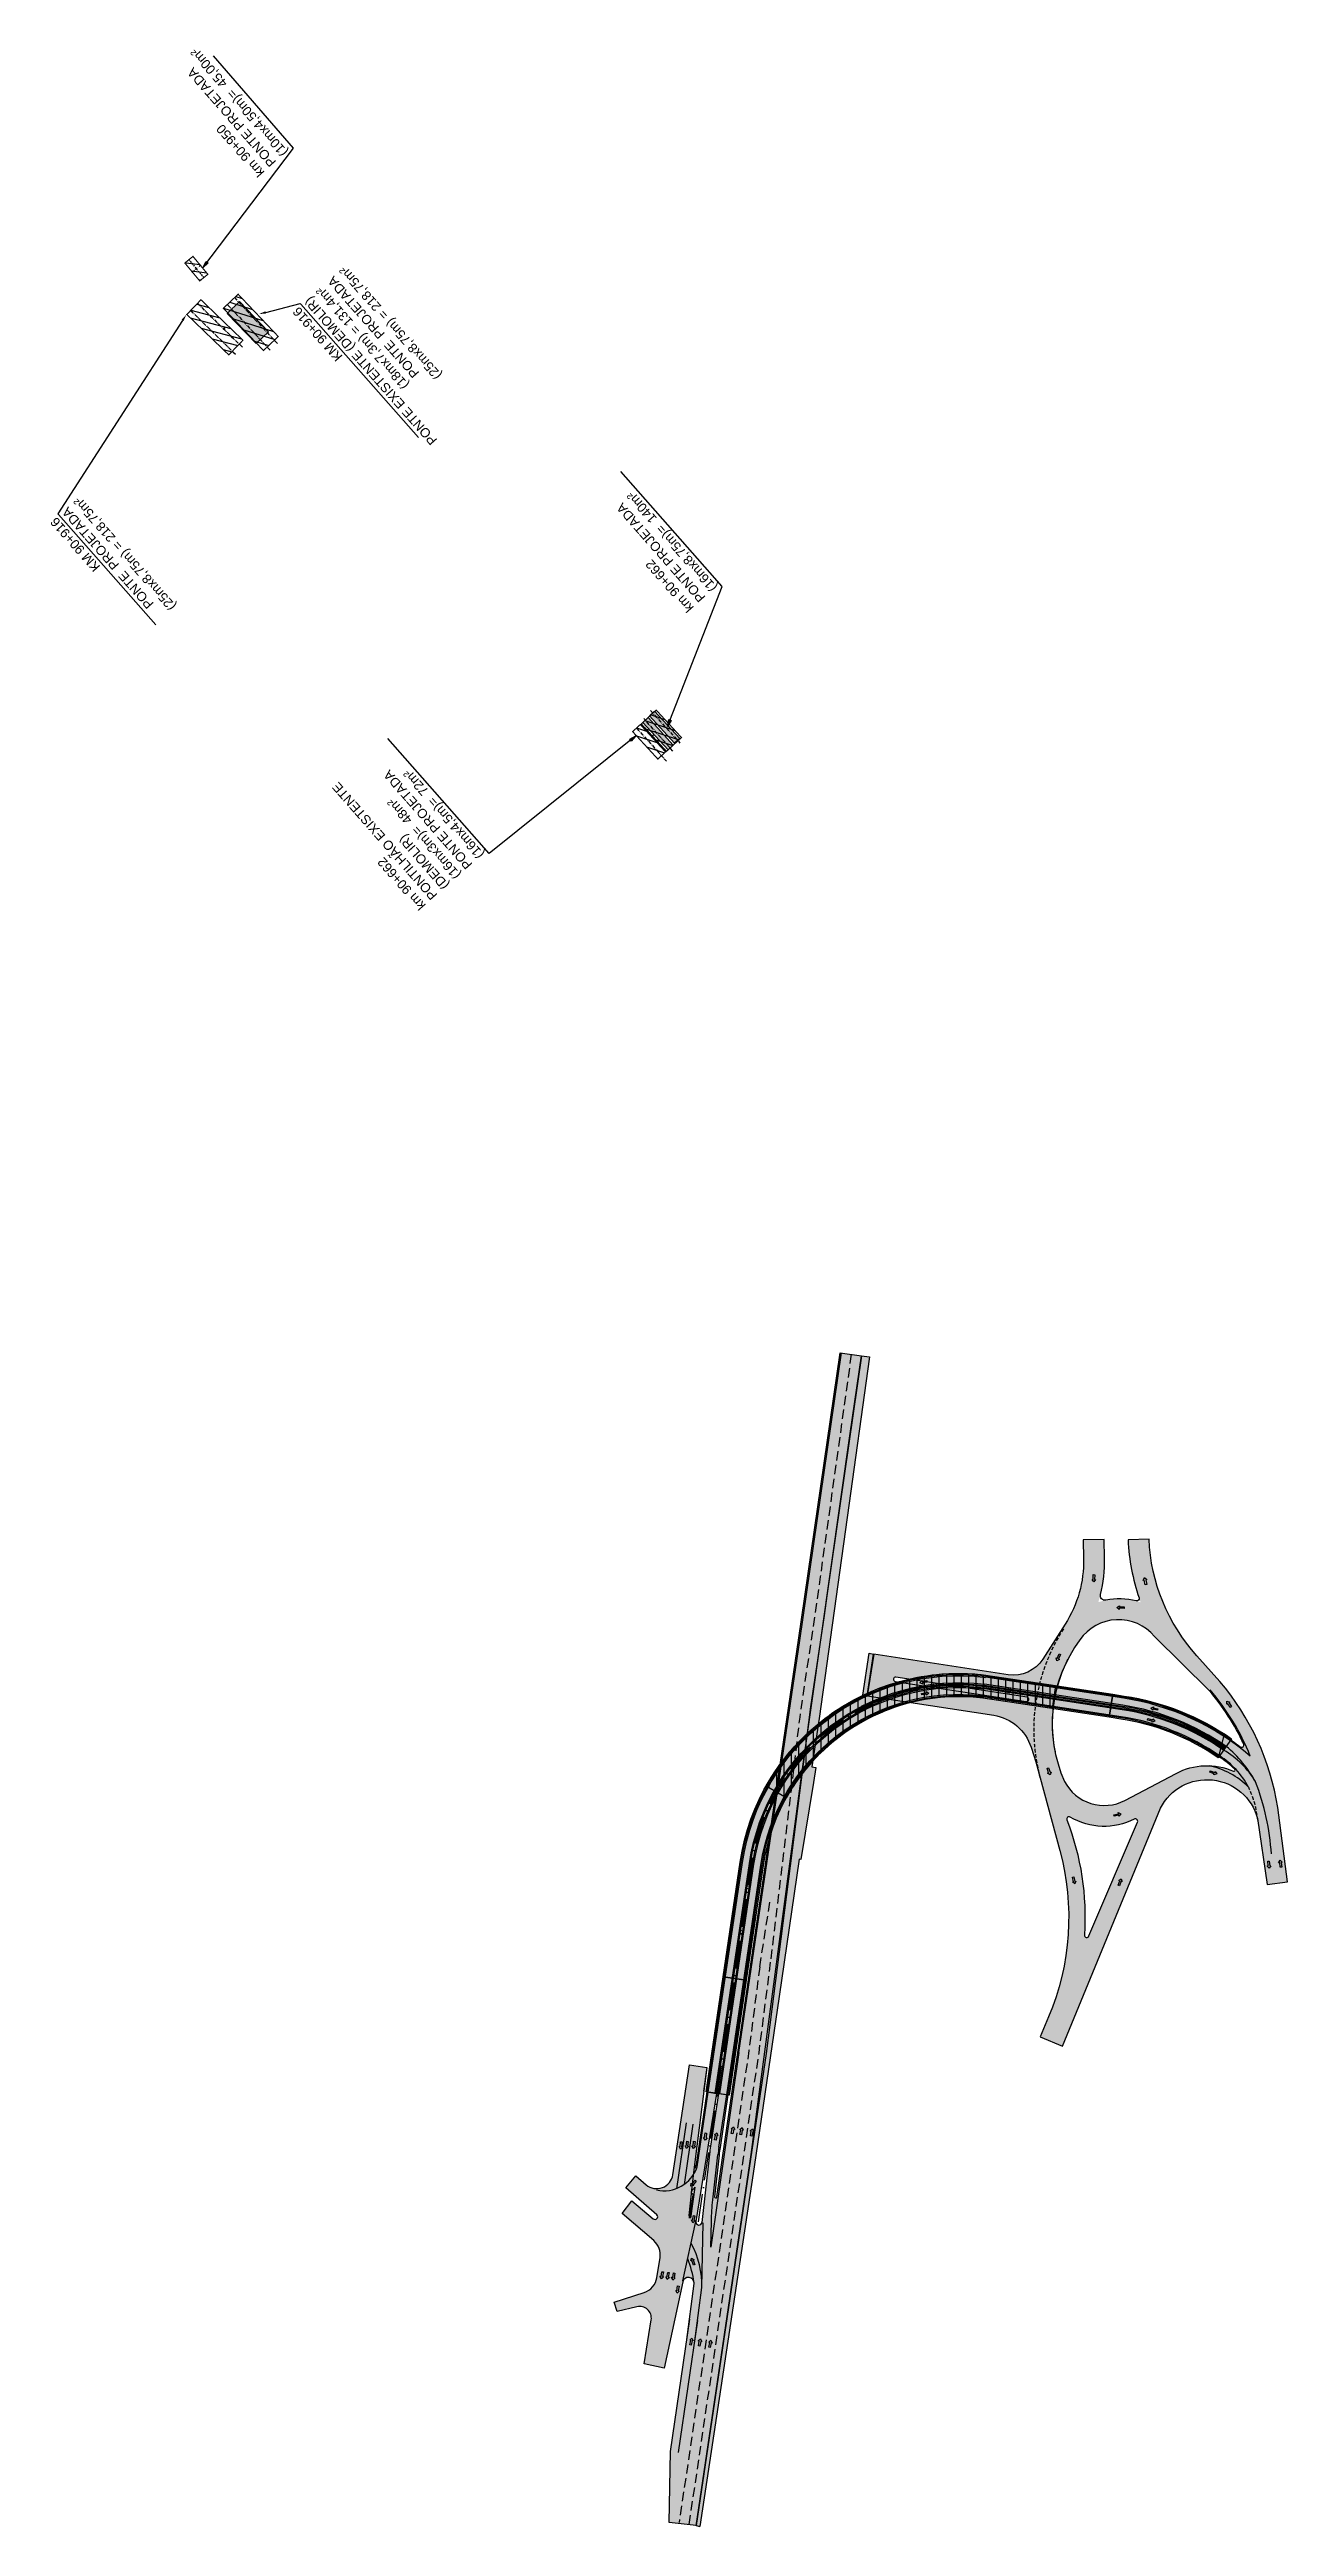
# Model space of a CAD drawing. Header units: metres. Extents: x 288915 to 323983, y 7382661 to 7464883.
# Drawn here: x 295896 to 296428, y 7457342 to 7458406 of the extents above; entities that cross this region are included whole.
import ezdxf
from ezdxf import colors
from ezdxf.entities.mleader import LeaderData, LeaderLine
from ezdxf.math import Vec2, Vec3

# ---------------------------------------------------------------- set-up
doc = ezdxf.new("R2010")
doc.units = ezdxf.units.M
for name, pattern in [('ACAD_ISO10W100', [18, 12, -3, 0, -3]), ('CENTER', [50.800000000000004, 31.75, -6.35, 6.35, -6.35]), ('DASHDOTX2', [2, 1, -0.5, 0, -0.5]), ('DASHED', [0.75, 0.5, -0.25])]:
    doc.linetypes.add(name, pattern=pattern)
doc.layers.get('0').update_dxf_attribs({"color": 255})
for name, color, linetype in [('_AUXILIAR', 7, 'Continuous'), ('_DRENAGEM _TEXTOS_TIC', 2, 'Continuous'), ('_EIXO', 12, 'ACAD_ISO10W100'), ('_HATCH_VIÁRIO', 252, 'Continuous'), ('_PASS. INFERIOR A CONSTRUIR', 10, 'Continuous'), ('_PONTE A DEMOLIR', 30, 'Continuous'), ('_TERRA ARMADA', 253, 'Continuous'), ('_TEXTO', 50, 'Continuous'), ('_VIADUTO A CONSTRUIR', 130, 'Continuous'), ('A-IMAGENS', 255, 'Continuous'), ('EIXO', 1, 'DASHDOTX2'), ('F-HZ-PI', 1, 'Continuous'), ('F-OBRA-VALINHOS-ALT-02', 2, 'Continuous'), ('U-HZ-TEXTO-OAE', 2, 'Continuous')]:
    doc.layers.add(name, color=color, linetype=linetype)
for name, color, linetype, lineweight in [('_CALÇADA', 54, 'Continuous', 30), ('_SINALIZAÇÃO', 255, 'Continuous', 30), ('_VIÁRIO', 250, 'Continuous', 30), ('U-HZ-ESTRUTURAS', 2, 'Continuous', 30)]:
    doc.layers.add(name, color=color, linetype=linetype, lineweight=lineweight)
doc.styles.add('ARIAL', font='arial.ttf')
doc.styles.add('DIM', font='arial.ttf', dxfattribs={"width": 0.8})
doc.styles.add('SIMPLEX', font='simplex.shx')
doc.dimstyles.new('U-1_2000', dxfattribs={"dimscale": 2, "dimtxt": 1.5, "dimasz": 0.75, "dimexe": 0.75, "dimexo": 0.75, "dimgap": 0.25, "dimtad": 1, "dimzin": 4, "dimtxsty": 'DIM', "dimblk": 'ARCHTICK', "dimcen": 0.7, "dimdle": 0.75, "dimclrd": 256, "dimclre": 256, "dimclrt": 256, "dimaunit": 1, "dimadec": 3, "dimazin": 2, "dimtfac": 1, "dimtofl": 0, "dimtmove": 0, "dimatfit": 3, "dimldrblk": 'CLOSEDBLANK', "dimfxl": 0, "dimtolj": 1, "dimtzin": 0, "dimlwd": -1, "dimlwe": -1, "dimarcsym": 0})

msp = doc.modelspace()

# ---------------------------------------------------------------- texts
at = {"layer": 'U-HZ-TEXTO-OAE', "color": 2, "linetype": 'Continuous', "lineweight": -3, "char_height": 3.999999999999995, "width": 150.2515116109684, "attachment_point": 7, "rotation": 131.25186850765436, "style": 'ARIAL'}
for s, insert in [('{\\C256;km 90+950\\PPONTE PROJETADA \\P(10mx4,50m)=  45,00m²}', (295999.5758923421, 7458363.039400149)), ('{\\C256;km 90+662\\PPONTE PROJETADA \\P(16mx8,75m)=  140m²}', (296183.9868320357, 7458176.042404626)), ('{\\C256;km 90+662\\PPONTILHÃO EXISTENTE\\P(DEMOLIR) \\P(16mx3m)=  48m²  \\PPONTE PROJETADA \\P(16mx4,5m)=  72m²}', (296083.8689402107, 7458061.344088056))]:
    msp.add_mtext(s, dxfattribs=dict(at, insert=insert))

# ---------------------------------------------------------------- blocks, each defined once
blk = doc.blocks.new('B-PILAR')
at = {"layer": 'U-HZ-ESTRUTURAS'}
h = blk.add_hatch(dxfattribs=at)
h.set_pattern_fill('ANSI31', color=255, angle=31.20539848106446)
h.set_pattern_definition([(76.20539848106446, (3594966.481105933, -6521158.182322078), (-3.083422682913776, 0.7570532071742437), [])])
h.paths.add_polyline_path([(0.5, -1.000000000931323), (0.4999999995343387, 1), (-0.5000000004656613, 1.000000000931323), (-0.4999999995343387, -1.000000000931323)])
at = {"layer": 'U-HZ-ESTRUTURAS', "color": 6, "flags": 128}
blk.add_lwpolyline([(0.5, -1.000000000931323), (0.4999999995343387, 1), (-0.5000000004656613, 1.000000000931323), (-0.4999999995343387, -1.000000000931323)], close=True, dxfattribs=at)
blk = doc.blocks.new('PONTE DUPLA 16')
at = {"layer": '_PASS. INFERIOR A CONSTRUIR', "lineweight": -3}
h = blk.add_hatch(dxfattribs=at)
h.set_pattern_fill('ANSI31', color=256, scale=0.9999999999999998, angle=-42.12060717935838)
h.set_pattern_definition([(120, (43.15561505127698, 106.0764361061156), (-2.749630657015592, -1.587499999999999), [])])
h.paths.add_polyline_path([(34.52445276174694, 149.3121198043227), (43.270965767093, 149.4484195676632), (43.02481999527663, 165.4458846538328), (34.27829317748547, 165.3104826072231)])
at = {"layer": '_PASS. INFERIOR A CONSTRUIR', "lineweight": 30, "const_width": 0.4999999999999999, "flags": 128}
blk.add_lwpolyline([(34.52445276174694, 149.3121198043227), (43.270965767093, 149.4484195676632), (43.02481999527663, 165.4458846538328), (34.27829317748547, 165.3104826072231)], close=True, dxfattribs=at)
at = {"layer": 'A-IMAGENS', "color": 20, "linetype": 'CENTER', "ltscale": 0.05}
for p, q in [((36.49765043939327, 147.837952006092), (36.34215805913185, 166.6693125799724)), ((40.90155658638105, 167.2304901260296), (40.90155658638105, 148.5245755825434))]:
    blk.add_line(p, q, dxfattribs=at)
blk = doc.blocks.new('PONTE SIMPLES 16 - MRS')
at = {"layer": '_PASS. INFERIOR A CONSTRUIR', "lineweight": -3}
h = blk.add_hatch(dxfattribs=at)
h.set_pattern_fill('ANSI31', color=160, scale=0.9999999999999997, angle=-42.12060717935838)
h.set_pattern_definition([(120, (-55.23883416689932, 104.7548730773851), (-2.749630657015592, -1.587499999999998), [])])
h.paths.add_polyline_path([(-63.86999645642936, 147.9905567751266), (-59.37153994105756, 148.0606704242527), (-59.61768176779151, 164.0578790777363), (-64.11615209747106, 163.988663145341)])
at = {"layer": '_PASS. INFERIOR A CONSTRUIR', "color": 160, "lineweight": 30, "const_width": 0.4999999999999998, "flags": 128}
blk.add_lwpolyline([(-63.86999645642936, 147.9905567751266), (-59.37153994105756, 148.0606704242527), (-59.61768176779151, 164.0578790777363), (-64.11615209747106, 163.988663145341)], close=True, dxfattribs=at)
at = {"layer": 'A-IMAGENS', "color": 160, "linetype": 'CENTER', "ltscale": 0.05}
blk.add_line((-61.62026274669915, 148.0251724128611), (-61.77873780205846, 167.2177583281882), dxfattribs=at)
blk = doc.blocks.new('PONTE DUPLA 25')
at = {"layer": '_PASS. INFERIOR A CONSTRUIR', "lineweight": -3}
h = blk.add_hatch(dxfattribs=at)
h.set_pattern_fill('ANSI31', color=256, scale=0.9999999999999998, angle=-42.12060717935838)
h.set_pattern_definition([(120, (42.94884956534952, 150.9912464409135), (-2.749630657015592, -1.587499999999999), [])])
h.paths.add_polyline_path([(34.31768727581948, 194.2269301391207), (43.06420028116554, 194.3632299024612), (42.67904385738075, 219.3952521751635), (33.93251703865826, 219.2598501280881)])
at = {"layer": '_PASS. INFERIOR A CONSTRUIR', "lineweight": 30, "const_width": 0.4999999999999999, "flags": 128}
blk.add_lwpolyline([(34.31768727581948, 194.2269301391207), (43.06420028116554, 194.3632299024612), (42.67904385738075, 219.3952521751635), (33.93251703865826, 219.2598501280881)], close=True, dxfattribs=at)
at = {"layer": 'A-IMAGENS', "color": 20, "linetype": 'CENTER', "ltscale": 0.05}
for p, q in [((36.44729412576974, 194.2165248588728), (36.22294869969458, 221.3865352011355)), ((40.69714925140011, 194.2516163272567), (40.47280382532495, 221.4216266695194))]:
    blk.add_line(p, q, dxfattribs=at)
blk = doc.blocks.new('PI MODULO SIMPLES')
at = {"layer": '_PASS. INFERIOR A CONSTRUIR', "lineweight": -3}
h = blk.add_hatch(dxfattribs=at)
h.set_pattern_fill('ANSI31', color=256, scale=0.9999999999999999, angle=25.81050443779591)
h.set_pattern_definition([(70.8105044377959, (0, 0), (-2.998586356760458, 1.043601869033415), [])])
h.paths.add_polyline_path([(320184.9166828833, 7385523.540043326), (320182.8343957372, 7385527.530509392), (320191.3990787306, 7385532.084862776), (320193.4805008068, 7385528.096077498)])
at = {"layer": '_PASS. INFERIOR A CONSTRUIR', "lineweight": 30, "const_width": 0.4999999999999999, "flags": 128}
blk.add_lwpolyline([(320184.6518452969, 7385523.399148279), (320193.4804955114, 7385528.096104554), (320191.3990840261, 7385532.084835721), (320182.5695192015, 7385527.389653374)], close=True, dxfattribs=at)
at = {"layer": 'EIXO', "ltscale": 0.5}
blk.add_line((320183.3566726077, 7385525.258705201), (320192.4397897687, 7385530.090470138), dxfattribs=at)
at = {"layer": 'EIXO'}
blk.add_line((320186.8327061711, 7385529.978590742), (320189.2180007742, 7385525.505830016), dxfattribs=at)
blk = doc.blocks.new('_ArchTick')
at = {"color": 0, "linetype": 'ByBlock', "const_width": 0.15}
blk.add_lwpolyline([(-0.5, -0.5), (0.5, 0.5)], dxfattribs=at)

# ---------------------------------------------------------------- hatches: boundary and pattern name
h = msp.add_hatch()
h.set_pattern_fill('ANSI31', color=130, angle=45)
h.set_pattern_definition([(90, (0, 0), (-3.175, 6.661338147750939e-16), [])])
edge = h.paths.add_edge_path()
edge.add_line((296326.7419565585, 7457693.429840783), (296296.9552710588, 7457697.949989692))
edge.add_arc((296286.7028082876, 7457613.570566819), 84.99999998411867, 83.07227520325509, 92.58215725888527)
edge.add_arc((296286.7028082989, 7457613.570566734), 85.00000006927918, 92.58215726391563, 115.6326921036298)
edge.add_arc((296286.7028082906, 7457613.570566796), 85.00000001026262, 115.6326921165305, 137.2952272258975)
edge.add_arc((296286.7028082439, 7457613.570566829), 84.99999995329748, 137.2952272211369, 150.6964709146039)
edge.add_line((296212.579482432, 7457655.172640848), (296203.8590911552, 7457660.067002499))
edge.add_arc((296286.702808245, 7457613.570566831), 94.99999995322275, 137.2952272222885, 150.6964709161739, ccw=False)
edge.add_arc((296286.7028082896, 7457613.570566798), 95.00000000868798, 115.63269211620491, 137.295227225667, ccw=False)
edge.add_arc((296286.7028082998, 7457613.570566731), 95.00000007364302, 92.58215726438499, 115.6326921042486, ccw=False)
edge.add_arc((296286.7028082867, 7457613.570566813), 94.99999999116281, 82.98024777652222, 92.58215725872111, ccw=False)
edge.add_line((296298.3129015305, 7457707.858454334), (296328.2426064504, 7457703.316602133))
edge.add_line((296328.2426064504, 7457703.316602133), (296326.7419201712, 7457693.431835419))
edge.add_line((296326.7419201712, 7457693.431835419), (296326.7419565585, 7457693.429840783))
at = {"layer": '_CALÇADA', "transparency": 33554610}
h = msp.add_hatch(color=256, dxfattribs=at)
h.dxf.hatch_style = 1
h.paths.add_polyline_path([(296173.8142774934, 7457342.375083565), (296197.4291641245, 7457501.912980452), (296219.4256604321, 7457666.604741413), (296240.0720465063, 7457811.605325191), (296244.8965404385, 7457844.9893817), (296248.379698722, 7457844.464453408), (296238.7196121552, 7457775.523517196), (296226.6765191236, 7457689.213283078), (296223.5879609906, 7457668.451788723), (296225.2736894457, 7457668.183600348), (296224.226201339, 7457661.701149658), (296218.8012763282, 7457628.598277658), (296218.0563287248, 7457628.711445211), (296209.488313175, 7457569.735871057), (296198.7335623909, 7457496.678277142), (296175.3844347011, 7457342.142668038)])
h = msp.add_hatch(color=256, dxfattribs=at)
h.dxf.hatch_style = 1
h.paths.add_polyline_path([(296245.4038377489, 7457699.191518433), (296248.1082258251, 7457717.282176099), (296250.0668108521, 7457716.856471059), (296247.3805363019, 7457698.886981506)])
at = {"layer": '_HATCH_VIÁRIO', "transparency": 33554610}
h = msp.add_hatch(color=256, dxfattribs=at)
h.dxf.hatch_style = 1
h.paths.add_polyline_path([(296156.971226877, 7457475.975311982), (296143.5558787828, 7457487.590965075), (296147.967637544, 7457492.690403726), (296152.3174917045, 7457488.940709942, 0.5895187721000754), (296163.80773881, 7457493.186078855), (296171.0237755555, 7457540.44431041), (296178.3856778894, 7457539.349921194), (296172.981456047, 7457496.523279366, 0.8996678303501214), (296173.5622620482, 7457496.386641752, 0.02213941652340559), (296173.9262378759, 7457497.59613903), (296178.5670231932, 7457528.814473208), (296182.5165877625, 7457528.182809739), (296173.7015113377, 7457473.065306155, 0.9432420846887741), (296176.3772722614, 7457472.689848059), (296179.7134589286, 7457502.113380418, -0.008668276030996997), (296180.1637282976, 7457505.551067505), (296183.5126759582, 7457528.079273419), (296187.4691981699, 7457527.491113586), (296184.1202505096, 7457504.962907677, 0.008668276032555058), (296183.6879919152, 7457501.66272807), (296181.6623033807, 7457483.797147366, 0.8798280512490226), (296182.7607945933, 7457483.676395871), (296191.7415905886, 7457545.744016776), (296217.8235888486, 7457722.828237052), (296235.7502563204, 7457846.311156129), (296244.8676126424, 7457844.993562197), (296230.1925363531, 7457742.821073835), (296228.8043060875, 7457733.411321006), (296222.9681278331, 7457694.196519803), (296203.8527715064, 7457545.309708463), (296173.8425418269, 7457342.566032283), (296162.2730733827, 7457343.787830571), (296162.7784191163, 7457374.369673406), (296169.6958554543, 7457421.243354602), (296172.9784175539, 7457446.518524158, 0.9187559329377067), (296168.0708688467, 7457447.15588223), (296160.0424961526, 7457410.176021105), (296151.5088799882, 7457412.028679523), (296154.5337048145, 7457430.872058007, 0.5366444745449055), (296148.4075984538, 7457436.521030689), (296139.9633755721, 7457434.453123732), (296138.6715786596, 7457438.440333842), (296151.5284136177, 7457442.605757597, 0.2828853623067044), (296156.9671082218, 7457448.983205416), (296158.313149277, 7457457.611631813, 0.259034228693686), (296155.6337100107, 7457464.902761429), (296142.0435642194, 7457476.624037142), (296146.1953743381, 7457481.985181876), (296155.4216857181, 7457474.280812336, 0.9559860821678366)])
h.paths.add_polyline_path([(296171.01618385, 7457474.619912742), (296170.701183376, 7457475.744736324), (296171.7057560622, 7457485.00770507, -0.6599078436740522), (296172.4887450088, 7457484.525759105)], flags=16)
h = msp.add_hatch(color=256, dxfattribs=at)
h.dxf.hatch_style = 1
edge = h.paths.add_edge_path(flags=16)
edge.add_line((296358.0606097298, 7457654.029693837), (296380.0403831124, 7457665.627187983))
edge.add_arc((296393.3092774291, 7457640.479944951), 28.43320925448867, 66.4335447331996, 117.81828357925599, ccw=False)
edge.add_arc((296404.8731574648, 7457667.00175125), 0.4999999994540855, 246.9298951962882, 400.0169613637808)
edge.add_arc((296380.1521140543, 7457642.574671111), 35.25197735744102, 44.59156338271178, 58.69420364757092)
edge.add_line((296398.4692371701, 7457672.694181538), (296400.652725223, 7457682.060950279))
edge.add_arc((296360.7547869061, 7457619.755127223), 73.9855463495029, 50.74446369486469, 57.36626898042698, ccw=False)
edge.add_arc((296408.2041523733, 7457677.81879812), 0.9999999995483477, 230.7444635826336, 385.2936806899316)
edge.add_arc((296314.3159915821, 7457633.450736459), 104.8436884564566, 25.29368053934374, 40.28298967834001)
edge.add_line((296394.297081202, 7457701.238820312), (296370.7658909152, 7457724.460948461))
edge.add_arc((296355.3150790097, 7457711.416803824), 20.22071457314762, 40.17228972612714, 145.0636461140104)
edge.add_arc((296387.2005149362, 7457686.964493631), 60.38946084048824, 143.3688768467598, 204.2764123875301)
edge.add_arc((296349.1320343162, 7457670.951285842), 19.13268760261122, 207.4350956168282, 297.8180981991405)
edge = h.paths.add_edge_path(flags=16)
edge.add_line((296315.7003012379, 7457696.460320853), (296259.3840195161, 7457705.093657927))
edge.add_arc((296259.5302009886, 7457706.04721701), 0.9646988895683335, 81.28435825204929, 261.2843582486321, ccw=False)
edge.add_line((296259.676382461, 7457707.000776093), (296315.9926641827, 7457698.367439019))
edge.add_arc((296315.8464827103, 7457697.413879936), 0.9646988895595132, -98.71564174795083, 81.28435825204929, ccw=False)
edge = h.paths.add_edge_path(flags=16)
edge.add_arc((296349.1320343168, 7457670.951285842), 28.13268760270613, 238.8546908051608, 297.43810665603814, ccw=False)
edge.add_arc((296334.0643082598, 7457646.017832041), 1.000000000356955, 58.85469081479223, 201.0122744552583)
edge.add_arc((296223.9108796936, 7457603.706814859), 116.9999999993646, -3.6674990179914744, 21.012274472844013, ccw=False)
edge.add_arc((296341.6692231996, 7457596.158799587), 1.000000000028919, 176.3325009647715, 336.8866439549668)
edge.add_line((296342.5889532153, 7457595.766248064), (296363.4758200287, 7457644.703208497))
edge.add_arc((296362.5560900121, 7457645.095760018), 0.9999999999856036, 336.8866440727596, 477.4381065573688)
edge = h.paths.add_edge_path()
edge.add_arc((296223.9108796923, 7457603.706814859), 110.0000000004325, -22.857419498453794, 15.205843660109224, ccw=False)
edge.add_line((296325.2730566945, 7457560.978497861), (296321.6490360046, 7457552.381420971))
edge.add_line((296321.6490360046, 7457552.381420971), (296331.2495696537, 7457548.389834354))
edge.add_line((296331.2495696537, 7457548.389834354), (296371.9407977762, 7457647.309282077))
edge.add_arc((296393.3091960673, 7457640.479902018), 22.43320925612217, 14.976709069397373, 162.276023028306, ccw=False)
edge.add_line((296414.9803706805, 7457646.277234889), (296419.1187127592, 7457617.828733791))
edge.add_line((296419.1187127592, 7457617.828733791), (296427.9069301732, 7457618.966034567))
edge.add_line((296427.9069301732, 7457618.966034567), (296423.7602057405, 7457651.008847326))
edge.add_arc((296314.3159916009, 7457633.450736473), 110.8436884326351, 9.114285060160318, 40.28298966535106)
edge.add_line((296398.8742431331, 7457705.118200243), (296388.9260452705, 7457716.157686161))
edge.add_arc((296448.3556751521, 7457769.7125094), 80.0000000004015, 182.4697506364154, 222.0234952031037, ccw=False)
edge.add_line((296368.4299862519, 7457766.265154775), (296359.4383462506, 7457765.87732738))
edge.add_arc((296448.355675151, 7457769.7125094), 88.99999999952935, 182.4697506365426, 200.1100529416481)
edge.add_arc((296355.6565975689, 7457711.844296999), 28.75415647934061, 71.49741726857228, 108.2901661427109)
edge.add_arc((296290.2915431685, 7457756.657902268), 58.99999999972673, 342.7335522873554, 361.306888926762)
edge.add_line((296349.2761957517, 7457758.003546946), (296349.0916670992, 7457766.092129791))
edge.add_line((296349.0916670992, 7457766.092129791), (296340.0940082305, 7457765.886861958))
edge.add_line((296340.0940082305, 7457765.886861958), (296340.2785368831, 7457757.798279114))
edge.add_arc((296290.2915431689, 7457756.657902268), 49.99999999926994, -32.567699682212776, 1.3068889274068738, ccw=False)
edge.add_line((296332.4293428421, 7457729.743113793), (296322.8452163884, 7457714.738202983))
edge.add_arc((296310.2038764867, 7457722.812639525), 14.99999999964745, 261.28435824827545, 327.43230031627735, ccw=False)
edge.add_line((296307.9309163842, 7457707.985851189), (296250.1337033008, 7457716.846216386))
edge.add_line((296250.1337033008, 7457716.846216386), (296247.380536302, 7457698.886981506))
edge.add_line((296247.380536302, 7457698.886981506), (296301.7006981932, 7457690.559651412))
edge.add_arc((296298.6700847243, 7457670.790600297), 19.99999999967133, 17.667375856766625, 81.28435825148688, ccw=False)
edge.add_line((296317.7267735808, 7457676.860411646), (296319.7148437508, 7457670.618696298))
edge.add_line((296319.7148437508, 7457670.618696298), (296330.0597520264, 7457632.558450901))
at = {"layer": '_PONTE A DEMOLIR', "transparency": 33554495}
h = msp.add_hatch(color=256, dxfattribs=at)
h.dxf.hatch_style = 1
h.paths.add_polyline_path([(295984.7881284138, 7458279.730341479), (295972.3460614231, 7458292.737838126), (295977.6213239521, 7458297.783787517), (295990.0633909429, 7458284.77629087)])
h = msp.add_hatch(color=256, dxfattribs=at)
h.dxf.hatch_style = 1
h.paths.add_polyline_path([(296164.5612362797, 7458108.051528665), (296153.7206020706, 7458119.819308827), (296155.9270608506, 7458121.85192774), (296166.7676950597, 7458110.08414758)])
h = msp.add_hatch(color=256, dxfattribs=at)
h.dxf.hatch_style = 1
h.paths.add_polyline_path([(296161.8141589075, 7458105.2785597), (296150.9735246983, 7458117.046339861), (296153.1799834783, 7458119.078958775), (296164.0206176874, 7458107.311178614)])
at = {"layer": '_TERRA ARMADA'}
h = msp.add_hatch(color=256, dxfattribs=at)
h.dxf.hatch_style = 1
edge = h.paths.add_edge_path()
edge.add_line((296403.8797803005, 7457680.502896097), (296398.1844717419, 7457672.283196562))
edge.add_arc((296341.2313861559, 7457590.086201226), 99.99999999987205, 55.28248261685471, 81.36687314698008)
edge.add_line((296356.242085188, 7457688.95317708), (296351.3163053683, 7457689.700667375))
edge.add_line((296351.3163053683, 7457689.700667375), (296352.8166352055, 7457699.587477266))
edge.add_line((296352.8166352055, 7457699.587477266), (296357.7431550912, 7457698.839874666))
edge.add_arc((296341.2313861555, 7457590.086201227), 109.9999999992926, 55.2824826164391, 81.36687314672531, ccw=False)
h = msp.add_hatch(color=256, dxfattribs=at)
h.dxf.hatch_style = 1
h.paths.add_polyline_path([(296178.0703574544, 7457528.888305433), (296185.4070525349, 7457578.241891799), (296195.2983580689, 7457576.771492219), (296187.9616629838, 7457527.417905853)])
at = {"layer": '_VIADUTO A CONSTRUIR'}
h = msp.add_hatch(color=251, dxfattribs=at)
h.dxf.hatch_style = 1
edge = h.paths.add_edge_path()
edge.add_line((296195.2983580689, 7457576.77149222), (296185.4070525396, 7457578.241891799))
edge.add_line((296185.4070525396, 7457578.241891799), (296192.7354057542, 7457627.539362812))
edge.add_arc((296286.7028082832, 7457613.570566803), 94.99999999993858, 82.98024777623408, 171.5445734600346, ccw=False)
edge.add_line((296298.3129015285, 7457707.858454333), (296352.8166352055, 7457699.587477266))
edge.add_line((296352.8166352055, 7457699.587477266), (296351.3163546339, 7457689.700992024))
edge.add_line((296351.3163546339, 7457689.700992024), (296297.0907864357, 7457697.93341354))
edge.add_arc((296286.7028082841, 7457613.570566799), 85.00000000143031, 82.98024778674797, 171.5445734576785)
edge.add_line((296202.6267112835, 7457626.068963232), (296195.2983580689, 7457576.77149222))

# ---------------------------------------------------------------- linework, layer by layer
at = {"flags": 128}
for points in [[(296345.0722673292, 7457750.963639063), (296345.021468066, 7457748.912916961), (296345.4777069089, 7457748.901615285), (296344.6761022183, 7457747.872676114), (296343.9264259617, 7457748.940042682), (296344.382664804, 7457748.928741013), (296344.4334640369, 7457750.979463115), (296345.0722673294, 7457750.96363906)], [(296366.7973130717, 7457746.600108308), (296366.3898384651, 7457748.610582418), (296365.9425538814, 7457748.519928621), (296366.494705443, 7457749.701628479), (296367.4633889939, 7457748.828165223), (296367.0161044121, 7457748.737511421), (296367.4235790485, 7457746.727037315), (296366.7973130708, 7457746.60010831)], [(296357.7076615641, 7457736.466547022), (296355.65694254, 7457736.517470368), (296355.6456132582, 7457736.06123221), (296354.6167225912, 7457736.862899158), (296355.6841345185, 7457737.612510829), (296355.6728052432, 7457737.156272672), (296357.7235242691, 7457737.105349355), (296357.7076615613, 7457736.466547021)], [(296330.4145899255, 7457716.64442167), (296329.5850173532, 7457714.768295062), (296330.0024126854, 7457714.583734106), (296328.8688029167, 7457713.938586997), (296328.5832055355, 7457715.211269211), (296329.0006008698, 7457715.026708262), (296329.8301734148, 7457716.902834883), (296330.4145899247, 7457716.644421667)], [(296273.0957978023, 7457704.81949469), (296271.0782888168, 7457704.448416266), (296271.1608452935, 7457703.999566583), (296269.9893158671, 7457704.572981532), (296270.8801408008, 7457705.525723269), (296270.9626972837, 7457705.076873588), (296272.9802062645, 7457705.447952042), (296273.0957977996, 7457704.819494689)], [(296270.6717898088, 7457699.935061021), (296272.6965818041, 7457700.264088496), (296272.6233807036, 7457700.714558481), (296273.782727733, 7457700.116896064), (296272.8722755051, 7457699.182892519), (296272.7990743982, 7457699.633362504), (296270.7742824069, 7457699.304334999), (296270.6717898115, 7457699.935061022)], [(296403.3662824617, 7457693.948907268), (296402.1994848202, 7457695.636101675), (296401.824122589, 7457695.376515841), (296401.865900052, 7457696.680180117), (296403.1004108412, 7457696.259146874), (296402.7250486144, 7457695.999561035), (296403.8918462813, 7457694.312366645), (296403.3662824599, 7457693.94890727)], [(296367.9740860358, 7457689.153975546), (296369.9662567312, 7457688.664794983), (296370.0750882367, 7457689.108007475), (296370.9082928899, 7457688.104485724), (296369.705044695, 7457687.601018086), (296369.813876194, 7457688.044230578), (296367.8217054905, 7457688.533411113), (296367.9740860386, 7457689.153975546)], [(296372.1155050452, 7457692.701108982), (296370.113588954, 7457693.148740155), (296370.0140012392, 7457692.703359535), (296369.1601004354, 7457693.68933079), (296370.352614497, 7457694.217720887), (296370.2530267886, 7457693.772340266), (296372.2549428874, 7457693.324709122), (296372.1155050424, 7457692.701108982)], [(296325.2964137342, 7457668.03336098), (296325.885885695, 7457666.068529052), (296326.3230159356, 7457666.199673103), (296325.8811489283, 7457664.972465115), (296324.8367071235, 7457665.753763519), (296325.2738373616, 7457665.884907577), (296324.6843653715, 7457667.849739498), (296325.2964137354, 7457668.033360979)], [(296394.6934178373, 7457666.67965613), (296396.629846624, 7457666.002688438), (296396.780456478, 7457666.433499628), (296397.5141443123, 7457665.355080386), (296396.2683602435, 7457664.968676536), (296396.4189700912, 7457665.399487728), (296394.4825412936, 7457666.076455393), (296394.69341784, 7457666.67965613)], [(296353.261897702, 7457647.805213857), (296355.2534109144, 7457648.297064269), (296355.1439854281, 7457648.740130486), (296356.3479073945, 7457648.238276126), (296355.5160486103, 7457647.233638458), (296355.4066231178, 7457647.676704672), (296353.4151099118, 7457647.184854231), (296353.2618977047, 7457647.805213857)], [(296336.1674164246, 7457621.223921864), (296336.5850508725, 7457619.215533663), (296337.0318713893, 7457619.308447791), (296336.4857016141, 7457618.123971335), (296335.5126141744, 7457618.992525717), (296335.9594346893, 7457619.085439852), (296335.5418002115, 7457621.093828049), (296336.1674164255, 7457621.223921862)], [(296355.1595397968, 7457617.577875919), (296355.8589651635, 7457619.50630685), (296355.4299333136, 7457619.661913024), (296356.5168059758, 7457620.383018922), (296356.88870638, 7457619.132828549), (296356.4596745285, 7457619.288434716), (296355.7602491899, 7457617.360003772), (296355.1595397975, 7457617.577875922)], [(296420.0781069438, 7457627.96003677), (296420.2906993257, 7457625.919731355), (296420.7446206933, 7457625.967028307), (296420.0815790554, 7457624.843791161), (296419.2012195127, 7457625.806211524), (296419.655140879, 7457625.853508482), (296419.4425484668, 7457627.893813893), (296420.0781069443, 7457627.960036767)], [(296424.8157866846, 7457625.260426115), (296424.5607954267, 7457627.295867384), (296424.1079562201, 7457627.239137652), (296424.7474874414, 7457628.375925107), (296425.6476778895, 7457627.432027317), (296425.1948386844, 7457627.375297577), (296425.4498299725, 7457625.339856311), (296424.8157866839, 7457625.260426118)], [(296167.8156649354, 7457507.311753215), (296167.5874828647, 7457505.273132444), (296168.0410294377, 7457505.222367144), (296167.1533389643, 7457504.266704273), (296166.4989026137, 7457505.394976822), (296166.9524491868, 7457505.344211528), (296167.1806312275, 7457507.382832303), (296167.8156649354, 7457507.311753212)], [(296170.407726438, 7457507.516543016), (296170.1795443672, 7457505.477922245), (296170.6330909402, 7457505.427156945), (296169.7454004668, 7457504.471494074), (296169.0909641163, 7457505.599766622), (296169.5445106893, 7457505.549001329), (296169.7726927301, 7457507.587622103), (296170.407726438, 7457507.516543013)], [(296173.344181395, 7457507.505641547), (296173.1159993242, 7457505.467020776), (296173.5695458972, 7457505.416255476), (296172.6818554238, 7457504.460592605), (296172.0274190733, 7457505.588865153), (296172.4809656463, 7457505.53809986), (296172.7091476871, 7457507.576720634), (296173.344181395, 7457507.505641544)], [(296178.3365945382, 7457511.112543908), (296178.1084124675, 7457509.073923137), (296178.5619590405, 7457509.023157837), (296177.6742685671, 7457508.067494966), (296177.0198322165, 7457509.195767514), (296177.4733787896, 7457509.145002221), (296177.7015608303, 7457511.183622995), (296178.3365945382, 7457511.112543905)], [(296181.741988912, 7457508.249132467), (296182.1383591059, 7457510.261825284), (296181.6905809107, 7457510.350008601), (296182.6544280188, 7457511.228805877), (296183.21309438, 7457510.050172017), (296182.7653161841, 7457510.138355328), (296182.3689460199, 7457508.125662505), (296181.7419889122, 7457508.24913247)], [(296188.9510282879, 7457510.865915683), (296189.3473984817, 7457512.8786085), (296188.8996202865, 7457512.966791817), (296189.8634673947, 7457513.845589093), (296190.4221337559, 7457512.666955233), (296189.97435556, 7457512.755138543), (296189.5779853957, 7457510.74244572), (296188.9510282881, 7457510.865915686)], [(296192.6312217105, 7457510.498413133), (296193.0275919043, 7457512.51110595), (296192.5798137091, 7457512.599289267), (296193.5436608173, 7457513.478086543), (296194.1023271785, 7457512.299452683), (296193.6545489826, 7457512.387635994), (296193.2581788183, 7457510.374943171), (296192.6312217107, 7457510.498413136)], [(296197.1403877933, 7457509.912152206), (296197.5367579872, 7457511.924845022), (296197.088979792, 7457512.013028339), (296198.0528269001, 7457512.891825615), (296198.6114932613, 7457511.713191755), (296198.1637150655, 7457511.801375066), (296197.7673449012, 7457509.788682243), (296197.1403877935, 7457509.912152208)], [(296173.8449161396, 7457490.414042718), (296172.5063059764, 7457488.859641054), (296172.8521248547, 7457488.561830858), (296171.5800241973, 7457488.273654146), (296171.6762884525, 7457489.574430481), (296172.0221073346, 7457489.27662029), (296173.3607174754, 7457490.831021975), (296173.844916138, 7457490.414042716)], [(296173.2532940443, 7457475.609508686), (296172.8914376366, 7457473.590325276), (296173.3406598408, 7457473.509820488), (296172.3919982894, 7457472.614651699), (296171.8132365233, 7457473.783548914), (296172.2624587279, 7457473.703044132), (296172.6243151059, 7457475.722227548), (296173.2532940441, 7457475.609508683)], [(296159.7405503916, 7457451.468760501), (296159.3786939839, 7457449.449577091), (296159.827916188, 7457449.369072303), (296158.8792546367, 7457448.473903514), (296158.3004928706, 7457449.642800729), (296158.7497150751, 7457449.562295947), (296159.1115714532, 7457451.581479363), (296159.7405503914, 7457451.468760498)], [(296162.2360806534, 7457451.178121702), (296161.8742242457, 7457449.158938292), (296162.3234464499, 7457449.078433504), (296161.3747848985, 7457448.183264715), (296160.7960231324, 7457449.35216193), (296161.245245337, 7457449.271657148), (296161.607101715, 7457451.290840564), (296162.2360806532, 7457451.178121699)], [(296164.7428020437, 7457450.983573992), (296164.380945636, 7457448.964390582), (296164.8301678402, 7457448.883885794), (296163.8815062888, 7457447.988717005), (296163.3027445227, 7457449.15761422), (296163.7519667273, 7457449.077109438), (296164.1138231053, 7457451.096292854), (296164.7428020435, 7457450.983573989)], [(296172.6939574347, 7457454.423659752), (296171.9529831532, 7457456.336510718), (296171.5274174901, 7457456.171660859), (296171.8721888783, 7457457.429603064), (296172.9744049921, 7457456.732175276), (296172.548839332, 7457456.56732541), (296173.289813642, 7457454.654474455), (296172.6939574333, 7457454.423659755)], [(296166.5155927125, 7457445.322527072), (296166.1537363048, 7457443.303343663), (296166.602958509, 7457443.222838875), (296165.6542969577, 7457442.327670085), (296165.0755351915, 7457443.496567301), (296165.5247573961, 7457443.416062519), (296165.8866137741, 7457445.435245935), (296166.5155927123, 7457445.32252707)], [(296171.1094757856, 7457420.086645789), (296171.5058459794, 7457422.099338606), (296171.0580677842, 7457422.187521923), (296172.0219148924, 7457423.066319199), (296172.5805812536, 7457421.887685339), (296172.1328030577, 7457421.97586865), (296171.7364328934, 7457419.963175827), (296171.1094757858, 7457420.086645792)], [(296174.7896692082, 7457419.71914324), (296175.186039402, 7457421.731836056), (296174.7382612068, 7457421.820019374), (296175.702108315, 7457422.69881665), (296176.2607746762, 7457421.520182789), (296175.8129964803, 7457421.6083661), (296175.416626316, 7457419.595673277), (296174.7896692084, 7457419.719143243)], [(296179.298835291, 7457419.132882312), (296179.6952054849, 7457421.145575128), (296179.2474272897, 7457421.233758446), (296180.2112743978, 7457422.112555722), (296180.769940759, 7457420.933921861), (296180.3221625632, 7457421.022105172), (296179.9257923989, 7457419.009412349), (296179.2988352912, 7457419.132882315)]]:
    msp.add_lwpolyline(points, dxfattribs=at)
at = {"color": 130}
msp.add_lwpolyline([(296326.7419565585, 7457693.429840783), (296296.9552710588, 7457697.949989692, 0.04151852006146797), (296282.8733974739, 7457698.484261887, 0.1009174457088775), (296249.9317869839, 7457690.20536303, 0.0948031373271564), (296224.2398696574, 7457671.219342143, 0.05854069264100495), (296212.579482432, 7457655.172640848), (296203.8590911552, 7457660.067002499, -0.0585406926427804), (296216.8912886431, 7457678.001551008, -0.09480313732839452), (296245.6057844778, 7457699.22122141, -0.1009174457093645), (296282.4228785536, 7457708.474108368, -0.04192076436754418), (296298.3129015305, 7457707.858454334), (296328.2426064504, 7457703.316602133), (296326.7419201712, 7457693.431835419)], format="xyb", close=True, dxfattribs=at)
at = {"layer": '_AUXILIAR'}
msp.add_line((296171.8612181661, 7457486.441190796), (296171.7057560625, 7457485.007705072), dxfattribs=at)
at = {"layer": '_AUXILIAR', "flags": 128}
msp.add_lwpolyline([(296177.100230116, 7457529.163179079), (296178.609599703, 7457539.316633926)], dxfattribs=at)
at = {"layer": '_CALÇADA'}
msp.add_line((296247.3805363019, 7457698.886981506), (296250.0668108521, 7457716.856471059), dxfattribs=at)
at = {"layer": '_CALÇADA', "transparency": 33554610, "flags": 128}
msp.add_lwpolyline([(296173.8142774934, 7457342.375083565), (296197.4291641245, 7457501.912980452), (296219.4256604321, 7457666.604741413), (296240.0720465063, 7457811.605325191), (296244.8965404385, 7457844.9893817), (296248.379698722, 7457844.464453408), (296238.7196121552, 7457775.523517196), (296226.6765191236, 7457689.213283078), (296223.5879609906, 7457668.451788723), (296225.2736894457, 7457668.183600348), (296224.226201339, 7457661.701149658), (296218.8012763282, 7457628.598277658), (296218.0563287248, 7457628.711445211), (296209.488313175, 7457569.735871057), (296198.7335623909, 7457496.678277142), (296175.3844347011, 7457342.142668038)], close=True, dxfattribs=at)
at = {"layer": '_CALÇADA', "flags": 128}
msp.add_lwpolyline([(296245.4038377489, 7457699.191518433), (296248.1082258251, 7457717.282176099), (296250.0668108521, 7457716.856471059), (296247.3805363019, 7457698.886981506)], close=True, dxfattribs=at)
at = {"layer": '_EIXO'}
msp.add_line((296174.8077256553, 7457472.936379797), (296183.0160102191, 7457528.153105644), dxfattribs=at)
at = {"layer": '_EIXO', "flags": 128}
msp.add_lwpolyline([(296183.0160102191, 7457528.153105644), (296197.6810585188, 7457626.804163023, -0.4068933639612447), (296297.7018439745, 7457702.895933939, -0.4068933639612447)], format="xyb", dxfattribs=at)
at = {"layer": '_PONTE A DEMOLIR'}
for points, elevation in [([(295984.7881284138, 7458279.730341479), (295972.3460614231, 7458292.737838126), (295977.6213239521, 7458297.783787517), (295990.0633909429, 7458284.77629087), (295984.7881284138, 7458279.730341479)], 663), ([(296164.5612362797, 7458108.051528665), (296153.7206020706, 7458119.819308827), (296155.9270608506, 7458121.85192774), (296166.7676950597, 7458110.08414758), (296164.5612362797, 7458108.051528665)], 664.4051139140245), ([(296161.8141589075, 7458105.2785597), (296150.9735246983, 7458117.046339861), (296153.1799834783, 7458119.078958775), (296164.0206176874, 7458107.311178614), (296161.8141589075, 7458105.2785597)], 664)]:
    msp.add_lwpolyline(points, close=True, dxfattribs=dict(at, elevation=elevation))
at = {"layer": '_SINALIZAÇÃO'}
for p, q in [((296174.2933114058, 7457496.664988347), (296179.0615884698, 7457528.740953229)), ((296183.625685233, 7457505.036427653), (296186.9746328934, 7457527.564633565)), ((296172.9814051935, 7457496.522874149), (296171.747234925, 7457485.390173568)), ((296171.5107491265, 7457474.546392763), (296173.4363487354, 7457487.841139043)), ((296173.1667064397, 7457420.792584775), (296176.2662958804, 7457444.734523092)), ((296166.2409178158, 7457373.858691257), (296174.6259000881, 7457430.676703981))]:
    msp.add_line(p, q, dxfattribs=at)
at = {"layer": '_SINALIZAÇÃO', "flags": 128}
for points in [[(296192.2363464342, 7457545.671787586), (296218.3183275142, 7457722.755891219), (296236.2451156672, 7457846.239641574)], [(296165.5507883435, 7457487.186868015), (296169.6935384502, 7457515.441440365)], [(296168.7805865365, 7457489.06380756), (296172.5694309122, 7457514.904655977)], [(296168.1690437489, 7457447.608090216), (296173.7062868278, 7457473.11344329)], [(296176.2662958804, 7457444.734523092), (296176.8734449017, 7457472.627836901)]]:
    msp.add_lwpolyline(points, dxfattribs=at)
at = {"layer": '_SINALIZAÇÃO', "linetype": 'DASHED', "ltscale": 8, "flags": 128}
for points in [[(296240.4869611141, 7457845.62663166), (296227.1504174173, 7457750.071234939), (296224.3702668578, 7457730.737135216), (296218.3250590723, 7457689.725935918), (296205.6995413339, 7457584.523502667)], [(296201.1489367359, 7457582.583978488), (296205.824313065, 7457612.051563073)], [(296201.1489367359, 7457582.583978488), (296196.5209309396, 7457546.537094816), (296166.5107012601, 7457343.793418636)], [(296205.6995413339, 7457584.523502667), (296200.7075846809, 7457545.641857161), (296170.6973550014, 7457342.898180981)]]:
    msp.add_lwpolyline(points, dxfattribs=at)
at = {"layer": '_SINALIZAÇÃO', "flags": 128}
for points in [[(296179.0594880074, 7457528.741265476), (296193.7245363072, 7457627.392322855, -0.4068933639542742), (296298.1906900052, 7457706.865950256, -0.4068933639542742)], [(296411.9365195979, 7457673.042720589, 0.1396881648649901), (296357.5930481009, 7457697.851204908), (296298.1628685287, 7457706.869773343)], [(296182.0268796662, 7457528.300145602), (296196.691927966, 7457626.951202981, -0.4068933639562745), (296297.8240554821, 7457703.888438017, -0.4068933639562745)], [(296184.005140772, 7457528.006065684), (296198.6701890717, 7457626.657123064, -0.4068933639620401), (296297.5796324669, 7457701.90342986, -0.4068933639620401)], [(296186.9725324308, 7457527.56494581), (296201.6375807305, 7457626.21600319, -0.4068933639584408), (296297.2129979438, 7457698.925917621, -0.4068933639584408)], [(296398.7540025978, 7457673.105166514, 0.1143086271446333), (296356.3921921783, 7457689.941846839), (296297.2408845818, 7457698.922084642)], [(296400.4625951654, 7457675.571076375, 0.1143086271432151), (296356.8425131493, 7457692.907856114), (296297.6911790195, 7457701.888097946)], [(296401.601656877, 7457677.215016282, 0.1143086271433948), (296357.1427271299, 7457694.885195632), (296297.7127695763, 7457703.903730368)], [(296192.2363464342, 7457545.671787586), (296180.1453082706, 7457462.108819063), (296180.3894589822, 7457473.325459758, -0.02278879465991147), (296181.0024529898, 7457482.415600932), (296183.191175292, 7457501.719059614)]]:
    msp.add_lwpolyline(points, format="xyb", dxfattribs=at)
at = {"layer": '_SINALIZAÇÃO', "linetype": 'DASHED', "ltscale": 3}
for centre, radius, start, end in [((296398.8910168713, 7457684.328092431), 80, 147.2111902562784, 195.2058436602113), ((296375.0952211194, 7457642.066854922), 40.15958631171945, 4.914791638600957, 25.75799200732748)]:
    msp.add_arc(centre, radius, start, end, dxfattribs=at)
at = {"layer": '_SINALIZAÇÃO'}
for centre, radius, start, end in [((296314.3159916012, 7457633.450736475), 105.3436884318572, 22.07601190101899, 40.28298967694402), ((296381.6054340984, 7457642.786385773), 37.82100555890388, 30.68684175578539, 60.09326571909574), ((296368.2336585107, 7457636.826436395), 52.3895094489937, 28.63882526133576, 50.43736466584289), ((296387.223000812, 7457635.729081911), 33.89634957413261, 45.10359372128956, 78.11729883000308), ((296379.8681990016, 7457643.16159639), 35.40184979912546, 27.92479855937052, 57.75983063265612), ((296279.0767835914, 7457490.847071707), 96.5, 171.5445734595062, 173.5311462331167), ((296160.101899435, 7457501.258101466), 14.91619461719061, 257.0587605705709, 342.0655970312141), ((296160.101899435, 7457501.258101469), 18.91619461997882, 308.4369831364198, 314.8232751633989), ((296139.4162607755, 7457445.861028234), 36.86724970851129, 358.2490140023842, 28.9791490448324), ((296122.9496565275, 7457438.969468732), 50.63790087745478, 8.945913964431126, 20.98161352517524)]:
    msp.add_arc(centre, radius, start, end, dxfattribs=at)
at = {"layer": '_SINALIZAÇÃO', "color": 40}
msp.add_arc((296316.2737188112, 7457624.185790622), 104.9634729871911, 3.721797374833597, 21.07877748586449, dxfattribs=at)
at = {"layer": '_TEXTO', "flags": 128}
msp.add_lwpolyline([(296173.8425418269, 7457342.566032283), (296175.3844347011, 7457342.142668038)], dxfattribs=at)
at = {"layer": '_VIADUTO A CONSTRUIR'}
for p, q in [((296245.4038377489, 7457699.191518433), (296248.108225825, 7457717.282176098)), ((296185.4070525396, 7457578.241891799), (296195.2983580689, 7457576.77149222))]:
    msp.add_line(p, q, dxfattribs=at)
at = {"layer": '_VIADUTO A CONSTRUIR', "flags": 128}
for points in [[(296178.5649227309, 7457528.814785454), (296193.2299710307, 7457627.465842834, -0.4068933639544978), (296298.2517957591, 7457707.362202295, -0.4068933639544978)], [(296403.5950148726, 7457680.091911118, 0.1143086271442624), (296357.6681015961, 7457698.345539787), (296298.2378850208, 7457707.364113839)], [(296182.5214449427, 7457528.226625623), (296197.1864932425, 7457626.877683003, -0.4068933639559285), (296297.7629497282, 7457703.392185978, -0.4068933639559285)], [(296183.5105754955, 7457528.079585663), (296198.1756237953, 7457626.730643042, -0.4068933639603605), (296297.6407382207, 7457702.399681899, -0.4068933639603605)], [(296187.4670977073, 7457527.491425832), (296202.132146007, 7457626.142483211, -0.4068933639544081), (296297.1518921898, 7457698.429665581, -0.4068933639544081)], [(296398.4692371698, 7457672.694181538, 0.114308627144183), (296356.3171386832, 7457689.44751196), (296297.1658355088, 7457698.427749091)], [(296401.0321260212, 7457676.393046329, 0.1143086271433727), (296356.9926201396, 7457693.896525873), (296297.5627365923, 7457702.915049376)], [(296401.3168914491, 7457676.804031305, 0.1143086271438076), (296357.0676736347, 7457694.390860752), (296297.6377530843, 7457703.409389872)], [(296400.7473605933, 7457675.982061352, 0.1143086271436548), (296356.9175666445, 7457693.402190994), (296297.7662280924, 7457702.382433496)], [(296403.8797803005, 7457680.502896097), (296398.1844717419, 7457672.283196562, 0.1143086271437282), (296356.242085188, 7457688.95317708), (296351.3163053683, 7457689.700667375), (296352.8166352055, 7457699.587477266), (296357.7431550912, 7457698.839874666, -0.1143086271438625), (296403.8797803005, 7457680.502896096)]]:
    msp.add_lwpolyline(points, format="xyb", dxfattribs=at)
msp.add_lwpolyline([(296195.2983580689, 7457576.77149222), (296185.4070525396, 7457578.241891799), (296192.7354057542, 7457627.539362812, -0.4068933640035177), (296298.3129015285, 7457707.858454333), (296352.8166352055, 7457699.587477266), (296351.3163546339, 7457689.700992024), (296297.0907864357, 7457697.93341354, 0.4068933639394794), (296202.6267112835, 7457626.068963232)], format="xyb", close=True, dxfattribs=at)
msp.add_lwpolyline([(296178.0703574544, 7457528.888305433), (296185.4070525349, 7457578.241891799), (296195.2983580689, 7457576.771492219), (296187.9616629838, 7457527.417905853)], close=True, dxfattribs=at)
msp.add_lwpolyline([(296185.4070525396, 7457578.241891799), (296195.298358069, 7457576.77149222), (296187.9616629838, 7457527.417905853), (296178.0703574544, 7457528.888305433), (296185.4070525395, 7457578.241891799)], dxfattribs=at)
at = {"layer": '_VIADUTO A CONSTRUIR', "transparency": 33554559}
msp.add_arc((296286.70280828, 7457613.570566801), 89.99999999966886, 82.98024778388381, 117.1282496114915, dxfattribs=at)
at = {"layer": '_VIÁRIO'}
msp.add_line((296187.9616629838, 7457527.417905853), (296199.4628468169, 7457604.785802846), dxfattribs=at)
at = {"layer": '_VIÁRIO', "flags": 128}
for points in [[(296169.6958554548, 7457421.243354606), (296172.9784175539, 7457446.518524158, 0.9187559329904653), (296168.0708688467, 7457447.15588223), (296160.0424961526, 7457410.176021105), (296151.5088799882, 7457412.028679523), (296154.5337048145, 7457430.872058007, 0.5366444745196218), (296148.4075984542, 7457436.521030689), (296139.9633755721, 7457434.453123732), (296138.6715786596, 7457438.440333842), (296151.5284136176, 7457442.605757597, 0.2828853623122098), (296156.9671082218, 7457448.983205416), (296158.313149277, 7457457.611631813, 0.2590342286930333), (296155.6337100106, 7457464.902761429), (296142.0435642194, 7457476.624037142), (296146.1953743381, 7457481.985181876), (296155.421697429, 7457474.280802557, 0.9559797301154371), (296156.971226877, 7457475.975311982), (296143.5558787828, 7457487.590965075), (296147.967637544, 7457492.690403726), (296152.3174917044, 7457488.940709942, 0.5895187572452776), (296163.8077387633, 7457493.186078549), (296171.0237755555, 7457540.44431041), (296178.3856778894, 7457539.349921194), (296172.9814560468, 7457496.523279365, 0.8990569149082337), (296173.5621273465, 7457496.386256794, 0.02214656529110964), (296173.9262378759, 7457497.59613903), (296178.5670231932, 7457528.814473208), (296182.5165877625, 7457528.182809739), (296173.7015113377, 7457473.065306155, 0.9432420846887793), (296176.3772722614, 7457472.689848059), (296179.7134589286, 7457502.113380418, -0.008668276031265245), (296180.1637282976, 7457505.551067506), (296183.5126759582, 7457528.079273419), (296187.4691981699, 7457527.491113586), (296184.1202505097, 7457504.962907677, 0.008668276033729638), (296183.6879919152, 7457501.66272807), (296181.6623033807, 7457483.797147366, 0.8798280512490203), (296182.7607945933, 7457483.676395871), (296191.7415905886, 7457545.744016776), (296217.8235888486, 7457722.828237052), (296235.7502563204, 7457846.311156129), (296244.8676126424, 7457844.993562197), (296230.1925363531, 7457742.821073835), (296228.8043060875, 7457733.411321006), (296222.9681278331, 7457694.196519803), (296203.8527715064, 7457545.309708463), (296173.8425418269, 7457342.566032283), (296162.2730733827, 7457343.787830571), (296162.7784191163, 7457374.369673406), (296171.1634013886, 7457431.187686129)], [(296171.7057560624, 7457485.007705072), (296170.701183376, 7457475.744736324), (296171.01618385, 7457474.619912742), (296172.4887450088, 7457484.525759105, 0.6599078432810638), (296171.7057560624, 7457485.00770507)]]:
    msp.add_lwpolyline(points, format="xyb", dxfattribs=at)
for points in [[(296319.7148437508, 7457670.618696298), (296330.0597520263, 7457632.558450901, -0.1676263898340889), (296325.2730566944, 7457560.978497861), (296321.6490360046, 7457552.381420971), (296331.2495696537, 7457548.389834354), (296373.3204135302, 7457650.663096517, -0.6874539776866887), (296414.9803706805, 7457646.277234889), (296419.1187127592, 7457617.828733791), (296427.9069301732, 7457618.966034567), (296423.7602057405, 7457651.008847326, 0.1368438490149421), (296398.8742431331, 7457705.118200243), (296388.9260452722, 7457716.157686159, -0.1743199711599748), (296368.4299862519, 7457766.265154775), (296359.4383462506, 7457765.87732738, 0.07160510270464679), (296364.1301921742, 7457740.95371914, -0.5979334616696617), (296362.9308572778, 7457739.663115459, 0.114843269580361), (296349.8986941839, 7457740.016057034, -0.5513402420911788), (296347.5570003451, 7457742.456937008, 0.06657074397245545), (296349.2761957517, 7457758.003546946), (296349.0916670992, 7457766.092129791), (296340.0940082305, 7457765.886861958), (296340.2785368831, 7457757.798279113, -0.1488916143362126), (296332.4293428425, 7457729.743113794), (296322.8452163893, 7457714.738202984, -0.2969157878352944), (296307.9309163843, 7457707.985851189), (296250.1337033008, 7457716.846216386), (296247.380536302, 7457698.886981506), (296301.7006981933, 7457690.559651412, -0.2849376074444689), (296317.7267735807, 7457676.860411646)], [(296370.7658909148, 7457724.460948461, 0.4925460214542428), (296338.7387479821, 7457722.997036205, 0.2721997834210393), (296332.1510330804, 7457662.136223055, 0.4161762473982958), (296358.0606097296, 7457654.029693837), (296380.0403831133, 7457665.627187984, -0.2279642068236275), (296404.6694962497, 7457666.545031374, 0.8259012436821506), (296405.2248901997, 7457667.354860859, 0.06129606011207782), (296398.4692371702, 7457672.694181539), (296400.652725223, 7457682.060950279, -0.02890111889129593), (296407.5713722191, 7457677.044466618, 0.7993560606078306), (296409.1082820515, 7457678.246056267, 0.06549661488766319), (296394.2970812023, 7457701.238820312)], [(296315.7003012379, 7457696.460320853, 1), (296315.9926641827, 7457698.367439019), (296259.676382461, 7457707.000776093, 1), (296259.3840195161, 7457705.093657927)], [(296362.0953454272, 7457645.983292795, -0.2613357583666868), (296334.5815185587, 7457646.873690386, 0.7143310017470702), (296333.1308046278, 7457645.659264099, -0.1081040165243217), (296340.671271136, 7457596.222765818, 0.843228339007575), (296342.5889532154, 7457595.766248064), (296363.4758470572, 7457644.70327183, 0.7037546133450282)]]:
    msp.add_lwpolyline(points, format="xyb", close=True, dxfattribs=at)
at = {"layer": '_VIÁRIO'}
msp.add_arc((296387.2005065021, 7457686.964482287), 60.38946084018242, 152.9098773728388, 191.4984909149739, dxfattribs=at)
at = {"layer": 'F-HZ-PI', "color": 1, "linetype": 'Continuous', "lineweight": -3}
for centre in [(295971.1851520208, 7458286.353213332), (296151.9593967788, 7458114.596271411), (296155.2536473114, 7458111.464993125)]:
    msp.add_circle(centre, 0.05, dxfattribs=at)
for p in [(295971.1851520208, 7458286.353213332), (296151.9593967788, 7458114.596271411), (296155.2536473114, 7458111.464993125)]:
    msp.add_point(p, dxfattribs=at)

# ---------------------------------------------------------------- block references
at = {"layer": 'A-IMAGENS'}
for name, p, rotation in [('PI MODULO SIMPLES', (-6999478.724976472, 6264524.856094698), 281.7756326306297), ('PONTE DUPLA 25', (295870.7044194061, 7458467.062701021), 222.6431624970605), ('PONTE DUPLA 25', (295847.4321522893, 7458459.777210154), 225.198242558535), ('PONTE DUPLA 16', (296082.9811198084, 7458256.672831301), 221.7647736887212), ('PONTE SIMPLES 16 - MRS', (296003.6419164548, 7458183.96689489), 221.7618788957294)]:
    msp.add_blockref(name, p, dxfattribs=dict(at, rotation=rotation))
at = {"layer": 'F-OBRA-VALINHOS-ALT-02'}
for p, rotation in [((296245.6642689677, 7457693.669494953), 207.1282495883981), ((296245.8742071334, 7457693.751978281), 209.3526252470751), ((296275.4707086748, 7457702.847633802), 189.2058210777101), ((296277.7318045537, 7457703.167956551), 188.0296564419573), ((296308.2809157297, 7457701.293920085), 170.7637370860802), ((296221.7152109803, 7457675.833012923), 226.2268427843798), ((296200.6652318859, 7457639.973817946), 73.00103064259572), ((296196.1651634728, 7457616.656111725), 260.6307557928754), ((296193.2928910647, 7457597.523291472), 262.8874906910756)]:
    msp.add_blockref('B-PILAR', p, dxfattribs=dict(at, rotation=rotation))

msp.set_redraw_order([(e.dxf.handle, doc.entitydb.next_handle()) for e in msp.query("TEXT MTEXT ATTDEF DIMENSION ARC_DIMENSION")])  # texts and dimensions are drawn at this point

# ---------------------------------------------------------------- leaders
at = {"layer": '_DRENAGEM _TEXTOS_TIC', "color": 2, "linetype": 'Continuous', "lineweight": -3}
ml = msp.add_multileader_mtext('Standard', dxfattribs=at)
ml.set_content('{\\fArial|b0|i0|c0|p34;\\C256;KM 90+916\\PPONTE EXISTENTE (DEMOLIR)\\P(18mx7,3m) = 131,4m²\\PPONTE  PROJETADA \\P(25mx8,75m) = 218,75m²}', color=2, style='SIMPLEX')
ml.set_leader_properties(color=256)
ml.build(insert=Vec2(0, 0))
ml.multileader.update_dxf_attribs({"text_right_attachment_type": 6, "dogleg_length": 0.36, "arrow_head_size": 3})
ctx = ml.context
ctx.base_point, ctx.arrow_head_size, ctx.landing_gap_size, ctx.plane_origin, ctx.plane_x_axis, ctx.plane_y_axis = Vec3(296056.4039568763, 7458233.437412092), 3, 0.09, Vec3(296258.2667079568, 7458288.78949583), Vec3(-0.6619968533411033, 0.7495066151585842), Vec3(-0.7495066151585842, -0.6619968533411033)
ctx.right_attachment, ctx.text_align_type = 6, 2
notes = []
notes.append((ctx, [(1, (1, 1, 0), (296003.7331621703, 7458296.980166696), (0.661996853341103, -0.7495066151585844), 0.3600000000000004, [(0, [(295985.9668759168, 7458292.412593524)], 0, [])])]))
ctx.mtext.insert, ctx.mtext.text_direction, ctx.mtext.rotation, ctx.mtext.width, ctx.mtext.defined_height, ctx.mtext.alignment, ctx.mtext.flow_direction = Vec3(296000.1516226945, 7458293.216400232), Vec3(-0.6619968533411033, 0.7495066151585842), 2.294276187256374, 111.7767228919464, 31.93177934623516, 3, 5
ml = msp.add_multileader_mtext('Standard', dxfattribs=at)
ml.set_content('{\\fArial|b0|i0|c0|p34;\\C256;KM 90+916\\PPONTE  PROJETADA \\P(25mx8,75m) = 218,75m²}', color=2, style='SIMPLEX')
ml.set_leader_properties(color=256)
ml.build(insert=Vec2(0, 0))
ml.multileader.update_dxf_attribs({"text_right_attachment_type": 6, "dogleg_length": 0.36, "arrow_head_size": 3})
ctx = ml.context
ctx.base_point, ctx.arrow_head_size, ctx.landing_gap_size, ctx.plane_origin, ctx.plane_x_axis, ctx.plane_y_axis = Vec3(295939.3494590106, 7458157.694550628), 3, 0.09, Vec3(296161.9990016106, 7458281.130562046), Vec3(-0.6619968533411033, 0.7495066151585842), Vec3(-0.7495066151585842, -0.6619968533411033)
ctx.right_attachment, ctx.text_align_type = 6, 2
notes.append((ctx, [(1, (1, 1, 0), (295899.5826357105, 7458206.627550093), (0.661996853341103, -0.7495066151585844), 0.3600000000000004, [(0, [(295954.8132886413, 7458292.254696291)], 0, [])])]))
ctx.mtext.insert, ctx.mtext.text_direction, ctx.mtext.rotation, ctx.mtext.width, ctx.mtext.defined_height, ctx.mtext.alignment, ctx.mtext.flow_direction = Vec3(295896.0010962347, 7458202.863783629), Vec3(-0.6619968533411033, 0.7495066151585842), 2.294276187256374, 111.7767228919464, 31.93177934623516, 3, 5
at = {"layer": 'U-HZ-TEXTO-OAE', "color": 2, "linetype": 'Continuous', "lineweight": -3}
for points in [[(295961.8931746388, 7458312.311251039), (296000.8335239443, 7458363.618781925), (295966.472663511, 7458403.305098366)], [(296161.5080601106, 7458115.30588093), (296185.0103833196, 7458175.469436713), (296141.437660435, 7458224.879429484)], [(296147.9450215758, 7458111.300510255), (296084.8924914946, 7458060.771120143), (296041.3197686101, 7458110.181112913)]]:
    msp.add_leader(points, dimstyle='U-1_2000', override={"dimscale": 1, "dimasz": 3}, dxfattribs=at)
for ctx, leaders in notes:
    for number, flags, end, landing, length, lines in leaders:
        leader = LeaderData()
        leader.index, (leader.has_last_leader_line, leader.has_dogleg_vector, leader.attachment_direction) = number, flags
        leader.last_leader_point, leader.dogleg_vector, leader.dogleg_length = Vec3(end), Vec3(landing), length
        for number, points, colour, breaks in lines:
            line = LeaderLine()
            line.index, line.vertices, line.color, line.breaks = number, Vec3.list(points), colors.encode_raw_color(colour), breaks
            leader.lines.append(line)
        ctx.leaders.append(leader)

doc.saveas('drawing.dxf')
